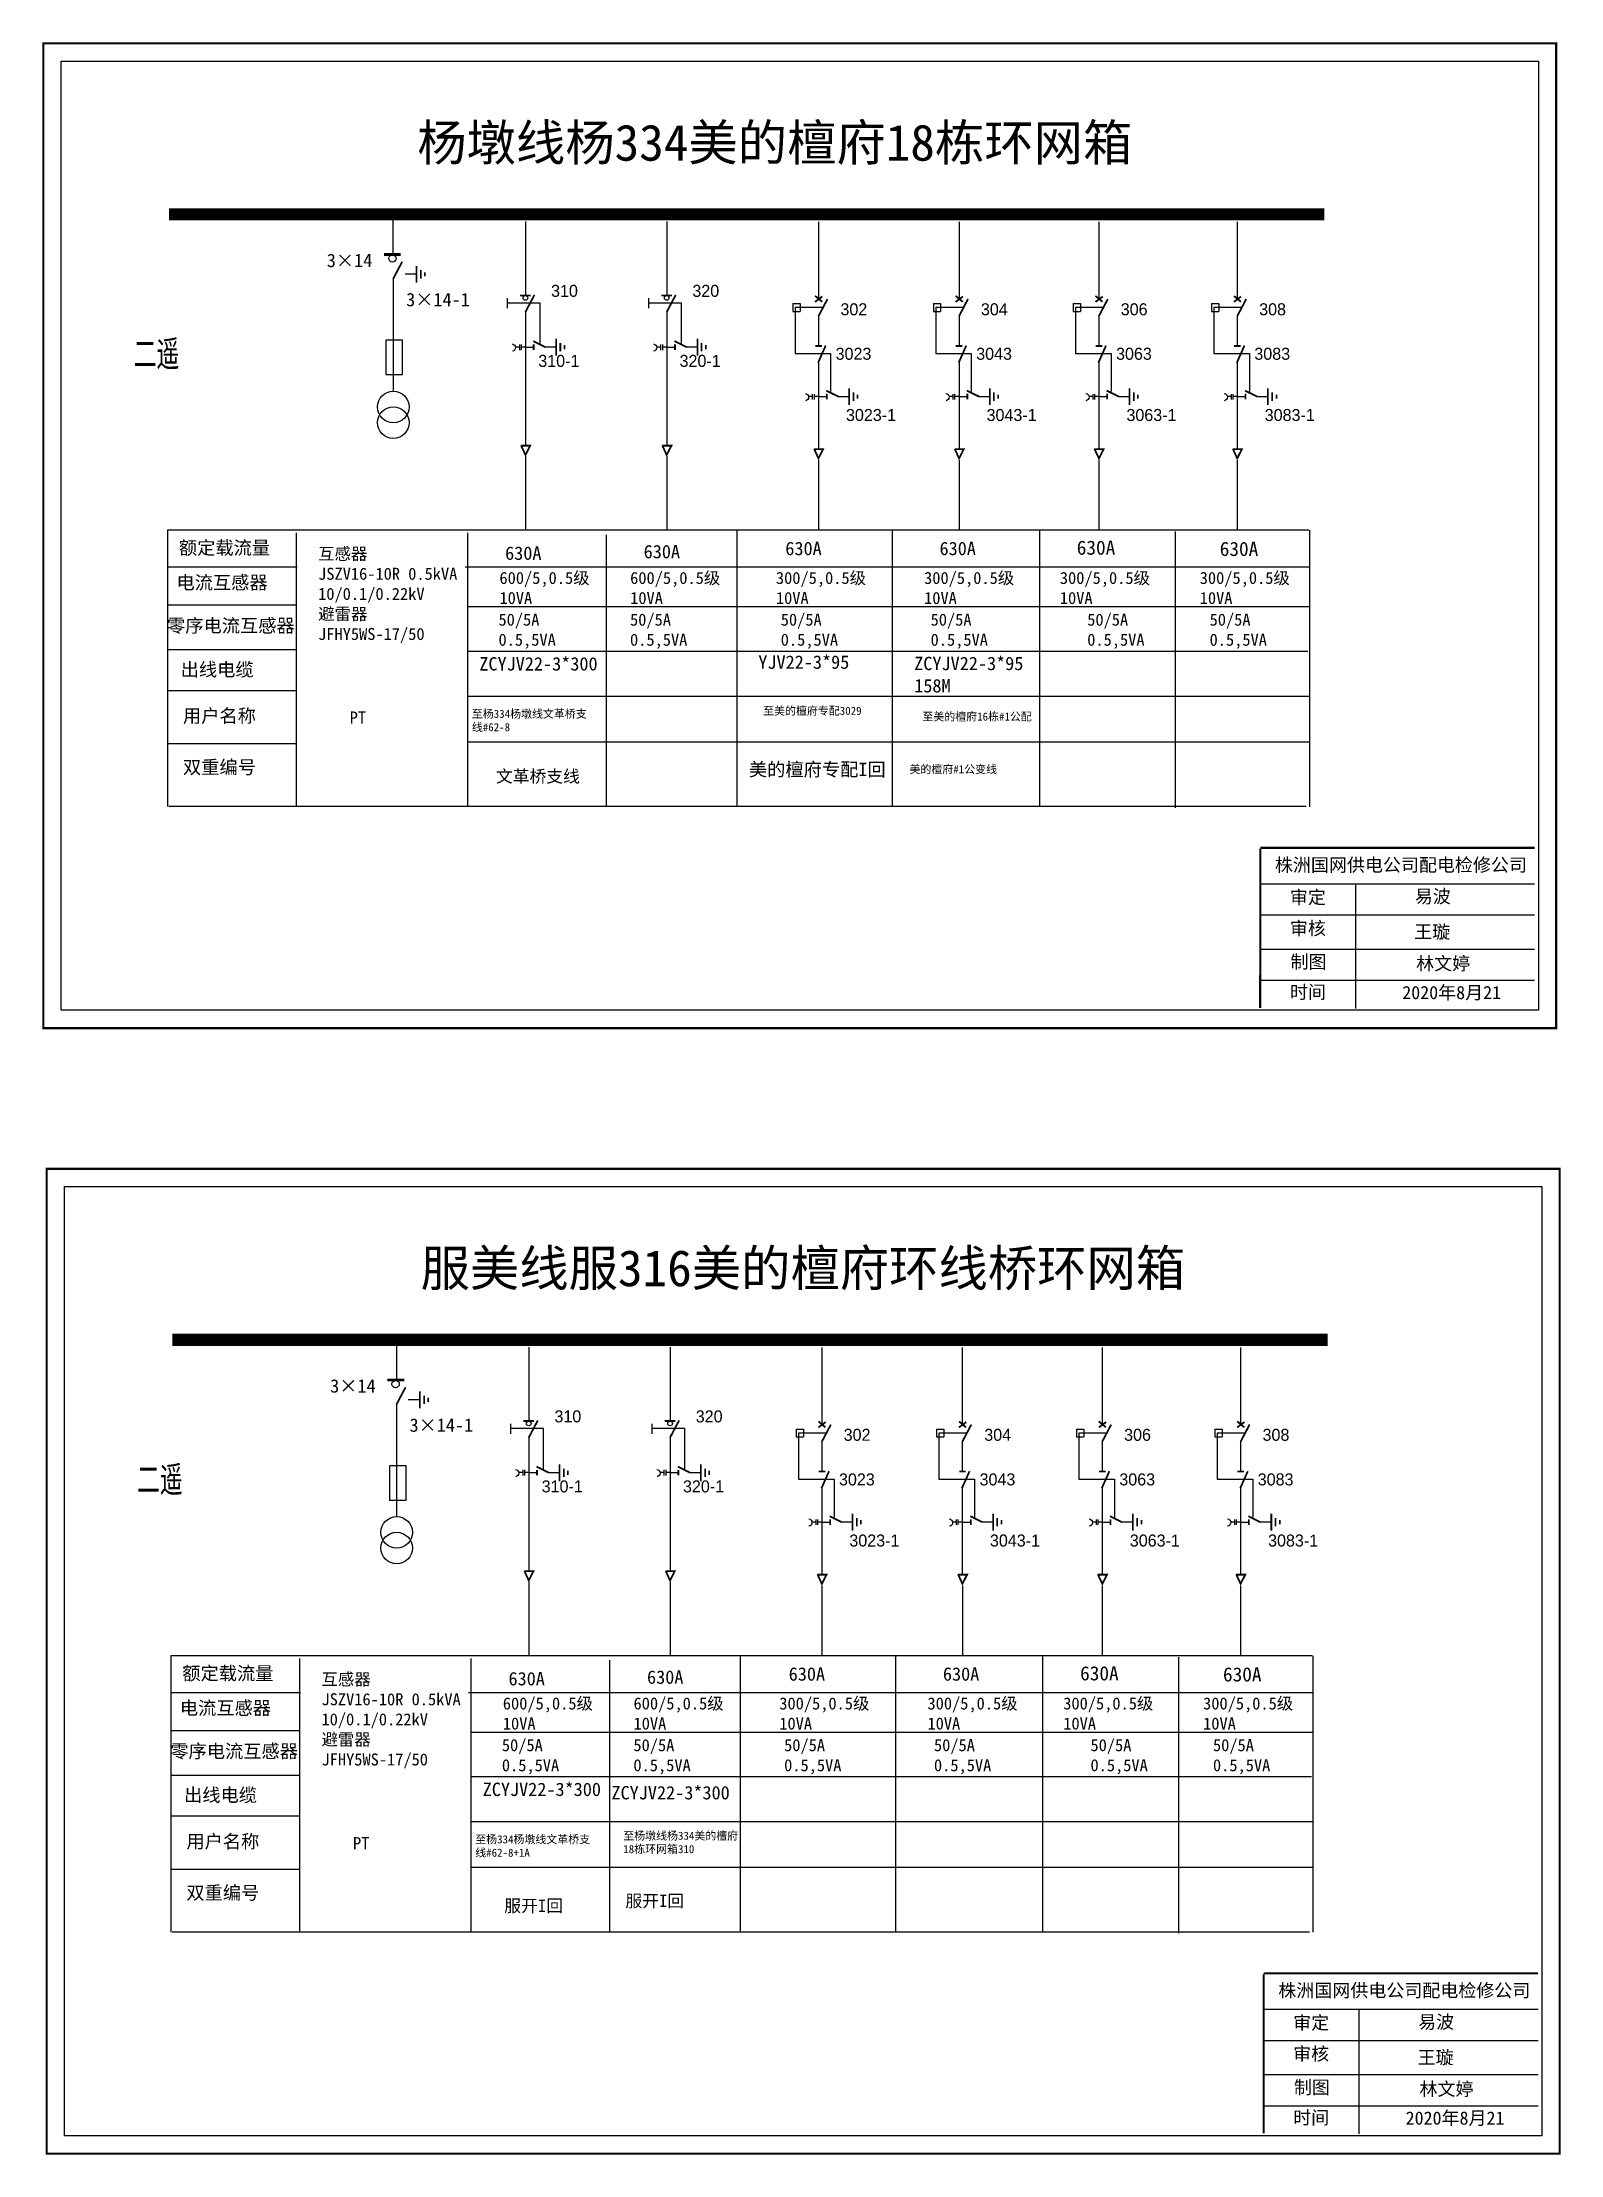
# Model space of a CAD drawing. Extents: x -45 to 361, y -442 to -263.
# Drawn here: x -44.9 to 81.1, y -441.8 to -266.6 of the extents above; entities that cross this region are included whole.
import ezdxf

# ---------------------------------------------------------------- set-up
doc = ezdxf.new("R2010")
doc.units = 0
doc.header["$LTSCALE"] = 0.774411
doc.linetypes.add('ACAD_ISO02W100', pattern=[15, 12, -3])
doc.linetypes.add('CENTER', pattern=[50.8, 31.75, -6.35, 6.35, -6.35])
doc.layers.get('0').update_dxf_attribs({"linetype": 'CONTINUOUS'})
doc.layers.add('2', color=7, linetype='CONTINUOUS')
doc.layers.add('3', color=7, linetype='CONTINUOUS')
doc.styles.add('hztxt_txtstyle_0.00_0_0', font='simkai.ttf')
doc.styles.add('hztxt_txtstyle_1.80_0_0', font='', dxfattribs={"height": 1.8, "bigfont": 'hztxt.shx'})
doc.styles.add('hztxt_txtstyle_2.70_0_0', font='simkai.ttf', dxfattribs={"height": 2.7})
doc.styles.add('字体', font='simkai_0.ttf', dxfattribs={"height": 2.5})
doc.styles.add('宋体', font='', dxfattribs={"width": 0.65})
doc.styles.get('hztxt_txtstyle_1.80_0_0').set_extended_font_data('hztxt')
doc.styles.get('宋体').set_extended_font_data('SimSun')

msp = doc.modelspace()

# ---------------------------------------------------------------- texts
at = {"color": 0, "linetype": 'Continuous', "style": 'hztxt_txtstyle_2.70_0_0'}
for s, p in [('3×14', (-21.27, -285.22, 0.01)), ('3×14-1', (-14.69, -288.47, 0.01)), ('3×14', (-20.99, -378.6, 0.01)), ('3×14-1', (-14.41, -381.85, 0.01))]:
    msp.add_text(s, height=1.109, dxfattribs=at).set_placement(p)
at = {"color": 0, "style": 'hztxt_txtstyle_1.80_0_0'}
for s, p in [('310', (-2.67, -287.69, 0.01)), ('320', (9.05, -287.69, 0.01)), ('302', (21.33, -289.22, 0.01)), ('304', (32.98, -289.22, 0.01)), ('306', (44.58, -289.22, 0.01)), ('308', (56.06, -289.22, 0.01)), ('310-1', (-3.73, -293.5, 0.01)), ('320-1', (7.99, -293.5, 0.01)), ('3023', (20.93, -292.91, 0.01)), ('3043', (32.59, -292.91, 0.01)), ('3063', (44.19, -292.91, 0.01)), ('3083', (55.66, -292.91, 0.01)), ('3023-1', (21.79, -297.99, 0.01)), ('3043-1', (33.45, -297.99, 0.01)), ('3063-1', (45.05, -297.99, 0.01)), ('3083-1', (56.52, -297.99, 0.01)), ('310', (-2.39, -381.07, 0.01)), ('320', (9.33, -381.07, 0.01)), ('302', (21.6, -382.6, 0.01)), ('304', (33.26, -382.6, 0.01)), ('306', (44.86, -382.6, 0.01)), ('308', (56.34, -382.6, 0.01)), ('3023', (21.21, -386.3, 0.01)), ('3043', (32.87, -386.3, 0.01)), ('3063', (44.46, -386.3, 0.01)), ('3083', (55.94, -386.3, 0.01)), ('310-1', (-3.45, -386.88, 0.01)), ('320-1', (8.27, -386.88, 0.01)), ('3023-1', (22.07, -391.37, 0.01)), ('3043-1', (33.73, -391.37, 0.01)), ('3063-1', (45.33, -391.37, 0.01)), ('3083-1', (56.8, -391.37, 0.01))]:
    msp.add_text(s, height=0.998, dxfattribs=at).set_placement(p)
at = {"color": 7, "linetype": 'Continuous', "true_color": 0xffffff, "attachment_point": 1}
for s, insert, char_height, width, style in [('杨墩线杨334美的檀府18栋环网箱', (-13.77, -273.39, 0.01), 3, 90.5642, '字体'), ('{\\fSimSun|b0|i0|c134|p2;ZCYJV22-3*300}', (-8.62, -317.58, 0.01), 1.1094, 17.8852, 'hztxt_txtstyle_2.70_0_0'), ('{\\fSimSun|b0|i0|c134|p2;YJV22-3*95}', (14.52, -317.44, 0.01), 1.1094, 17.8852, 'hztxt_txtstyle_2.70_0_0'), ('{\\fSimSun|b0|i0|c134|p2;ZCYJV22-3*95\\P158M}', (27.45, -317.55, 0.01), 1.1094, 17.8852, 'hztxt_txtstyle_2.70_0_0'), ('{\\fSimSun|b0|i0|c134|p2;至杨334杨墩线文革桥支线#62-8}', (-9.24, -321.95, 0.01), 0.6656, 10.0352, 'hztxt_txtstyle_2.70_0_0'), ('{\\fSimSun|b0|i0|c134|p2;至美的檀府专配3029}', (14.92, -321.7, 0.01), 0.6656, 10.0352, 'hztxt_txtstyle_2.70_0_0'), ('{\\fSimSun|b0|i0|c134|p2;至美的檀府16栋#1公配}', (28.13, -322.18, 0.01), 0.6656, 10.0352, 'hztxt_txtstyle_2.70_0_0'), ('{\\fSimSun|b0|i0|c134|p2;文革桥支线}', (-7.24, -326.96, -0.01), 1.02, 10.9899, 'hztxt_txtstyle_2.70_0_0'), ('{\\fSimSun|b0|i0|c134|p2;美的檀府专配I回}', (13.74, -326.34, 0.01), 1.1094, 11.6994, 'hztxt_txtstyle_2.70_0_0'), ('{\\fSimSun|b0|i0|c134|p2;美的檀府#1公变线}', (27.06, -326.55, 0.01), 0.6656, 10.0352, 'hztxt_txtstyle_2.70_0_0'), ('株洲国网供电公司配电检修公司', (57.37, -334.27), 1.0944, 29.9201, '字体'), ('易波', (68.97, -336.88, 0.01), 1.094, 8.5588, '字体'), ('王璇', (68.92, -339.82, 0.01), 1.094, 8.5588, '字体'), ('2020年8月21', (67.93, -344.86, 0.01), 1.094, 16.0081, '字体'), ('服美线服316美的檀府环线桥环网箱', (-13.49, -366.77, 0.01), 3, 90.5642, '字体'), ('{\\fSimSun|b0|i0|c134|p2;ZCYJV22-3*300}', (-8.34, -410.96, 0.01), 1.1094, 17.8852, 'hztxt_txtstyle_2.70_0_0'), ('{\\fSimSun|b0|i0|c134|p2;ZCYJV22-3*300}', (2.34, -411.24, 0.01), 1.1094, 17.8852, 'hztxt_txtstyle_2.70_0_0'), ('{\\fSimSun|b0|i0|c134|p2;至杨334杨墩线文革桥支线#62-8+1A}', (-8.96, -415.33, 0.01), 0.6656, 10.0352, 'hztxt_txtstyle_2.70_0_0'), ('{\\fSimSun|b0|i0|c134|p2;至\\fKaiTi_GB2312|b0|i0|c134|p49;杨墩线杨334美的檀府18栋环网箱310}', (3.32, -415.03, 0.01), 0.6656, 10.0352, 'hztxt_txtstyle_2.70_0_0'), ('{\\fSimSun|b0|i0|c134|p2;服开I回}', (-6.55, -420.66, -0.01), 1.02, 10.9899, 'hztxt_txtstyle_2.70_0_0'), ('{\\fSimSun|b0|i0|c134|p2;服开I回}', (3.5, -420.26, -0.01), 1.02, 10.9899, 'hztxt_txtstyle_2.70_0_0'), ('株洲国网供电公司配电检修公司', (57.65, -427.65), 1.0944, 29.9201, '字体'), ('易波', (69.25, -430.26, 0.01), 1.094, 8.5588, '字体'), ('王璇', (69.2, -433.2, 0.01), 1.094, 8.5588, '字体'), ('2020年8月21', (68.21, -438.24, 0.01), 1.094, 16.0081, '字体')]:
    msp.add_mtext(s, dxfattribs=dict(at, insert=insert, char_height=char_height, width=width, style=style))
at = {"color": 0, "linetype": 'Continuous', "attachment_point": 1}
for s, insert, char_height, width, style in [('{\\fSimSun|b0|i0|c134|p2;额定载流量}', (-33.54, -307.95, 0.01), 1.1094, 17.8852, 'hztxt_txtstyle_2.70_0_0'), ('\\A1;{\\fSimSun|b0|i0|c134|p2;互感器\\PJSZV16-10R 0.5kVA\\P10/0.1/0.22kV\\P避雷器\\PJFHY5WS-17/50}', (-21.99, -308.5, 0.01), 0.9985, 18.4113, 'hztxt_txtstyle_2.70_0_0'), ('{\\fSimSun|b0|i0|c134|p2;630A}', (-6.48, -308.4, 0.01), 1.1094, 17.8852, 'hztxt_txtstyle_2.70_0_0'), ('{\\fSimSun|b0|i0|c134|p2;630A}', (5.01, -308.27, 0.01), 1.1094, 17.8852, 'hztxt_txtstyle_2.70_0_0'), ('{\\fSimSun|b0|i0|c134|p2;630A}', (16.76, -308.01, 0.01), 1.1094, 17.8852, 'hztxt_txtstyle_2.70_0_0'), ('{\\fSimSun|b0|i0|c134|p2;630A}', (29.55, -308.01, 0.01), 1.1094, 17.8852, 'hztxt_txtstyle_2.70_0_0'), ('{\\fSimSun|b0|i0|c134|p2;630A}', (40.93, -307.91, 0.01), 1.1757, 9.454, 'hztxt_txtstyle_0.00_0_0'), ('{\\fSimSun|b0|i0|c134|p2;630A}', (52.79, -308.01, 0.01), 1.1757, 9.454, 'hztxt_txtstyle_0.00_0_0'), ('{\\fSimSun|b0|i0|c134|p2;电流互感器}', (-33.74, -310.83, 0.01), 1.1094, 17.8852, 'hztxt_txtstyle_2.70_0_0'), ('\\A1;{\\fSimSun|b0|i0|c134|p2;600/5,0.5级\\P10VA}', (-6.95, -310.51, 0.01), 0.9985, 18.4113, 'hztxt_txtstyle_2.70_0_0'), ('\\A1;{\\fSimSun|b0|i0|c134|p2;600/5,0.5级\\P10VA}', (3.89, -310.51, 0.01), 0.9985, 18.4113, 'hztxt_txtstyle_2.70_0_0'), ('\\A1;{\\fSimSun|b0|i0|c134|p2;300/5,0.5级\\P10VA}', (15.98, -310.51, 0.01), 0.9985, 18.4113, 'hztxt_txtstyle_2.70_0_0'), ('\\A1;{\\fSimSun|b0|i0|c134|p2;300/5,0.5级\\P10VA}', (28.27, -310.51, 0.01), 0.9985, 18.4113, 'hztxt_txtstyle_2.70_0_0'), ('\\A1;{\\fSimSun|b0|i0|c134|p2;300/5,0.5级\\P10VA}', (39.53, -310.51, 0.01), 0.9985, 18.4113, 'hztxt_txtstyle_2.70_0_0'), ('\\A1;{\\fSimSun|b0|i0|c134|p2;300/5,0.5级\\P10VA}', (51.13, -310.51, 0.01), 0.9985, 18.4113, 'hztxt_txtstyle_2.70_0_0'), ('{\\fSimSun|b0|i0|c134|p2;零序电流互感器}', (-34.52, -314.41, 0.01), 1.1094, 17.8852, 'hztxt_txtstyle_2.70_0_0'), ('{\\fSimSun|b0|i0|c134|p2;50/5A\\P0.5,5VA}', (-7.03, -313.97, 0.01), 0.9985, 17.8852, 'hztxt_txtstyle_2.70_0_0'), ('{\\fSimSun|b0|i0|c134|p2;50/5A\\P0.5,5VA}', (3.88, -313.97, 0.01), 0.9985, 17.8852, 'hztxt_txtstyle_2.70_0_0'), ('{\\fSimSun|b0|i0|c134|p2;50/5A\\P0.5,5VA}', (16.38, -313.97, 0.01), 0.9985, 17.8852, 'hztxt_txtstyle_2.70_0_0'), ('{\\fSimSun|b0|i0|c134|p2;50/5A\\P0.5,5VA}', (28.81, -313.97, 0.01), 0.9985, 17.8852, 'hztxt_txtstyle_2.70_0_0'), ('{\\fSimSun|b0|i0|c134|p2;50/5A\\P0.5,5VA}', (41.8, -313.97, 0.01), 0.9985, 17.8852, 'hztxt_txtstyle_2.70_0_0'), ('{\\fSimSun|b0|i0|c134|p2;50/5A\\P0.5,5VA}', (51.95, -313.97, 0.01), 0.9985, 17.8852, 'hztxt_txtstyle_2.70_0_0'), ('{\\fSimSun|b0|i0|c134|p2;出线电缆}', (-33.39, -318.05, 0.01), 1.1094, 17.8852, 'hztxt_txtstyle_2.70_0_0'), ('{\\fSimSun|b0|i0|c134|p2;用户名称}', (-33.2, -321.89, 0.01), 1.1094, 17.8852, 'hztxt_txtstyle_2.70_0_0'), ('{\\fSimSun|b0|i0|c134|p2;PT}', (-19.37, -322.09, 0.01), 1.0024, 7.7986, 'hztxt_txtstyle_0.00_0_0'), ('{\\fSimSun|b0|i0|c134|p2;双重编号}', (-33.2, -326.15, 0.01), 1.1094, 17.8852, 'hztxt_txtstyle_2.70_0_0'), ('\\f\uffbfﾬￌﾣﾤ_GB2312|b0|i0|c134|p49;审定', (58.61, -336.95, 0.01), 1.0944, 8.5588, '字体'), ('\\f\uffbfﾬￌﾣﾤ_GB2312|b0|i0|c134|p49;审核', (58.61, -339.53, 0.01), 1.0944, 8.5588, '字体'), ('\\f\uffbfﾬￌﾣﾤ_GB2312|b0|i0|c134|p49;制图', (58.66, -342.31, 0.01), 1.0944, 8.5588, '字体'), ('林文婷', (69.08, -342.45, 0.01), 1.094, 8.5588, '字体'), ('\\f\uffbfﾬￌﾣﾤ_GB2312|b0|i0|c134|p49;时间', (58.61, -344.82, 0.01), 1.0944, 8.5588, '字体'), ('{\\fSimSun|b0|i0|c134|p2;额定载流量}', (-33.26, -401.33, 0.01), 1.1094, 17.8852, 'hztxt_txtstyle_2.70_0_0'), ('{\\fSimSun|b0|i0|c134|p2;630A}', (41.21, -401.3, 0.01), 1.1757, 9.454, 'hztxt_txtstyle_0.00_0_0'), ('\\A1;{\\fSimSun|b0|i0|c134|p2;互感器\\PJSZV16-10R 0.5kVA\\P10/0.1/0.22kV\\P避雷器\\PJFHY5WS-17/50}', (-21.71, -401.88, 0.01), 0.9985, 18.4113, 'hztxt_txtstyle_2.70_0_0'), ('{\\fSimSun|b0|i0|c134|p2;630A}', (-6.2, -401.78, 0.01), 1.1094, 17.8852, 'hztxt_txtstyle_2.70_0_0'), ('{\\fSimSun|b0|i0|c134|p2;630A}', (5.29, -401.65, 0.01), 1.1094, 17.8852, 'hztxt_txtstyle_2.70_0_0'), ('{\\fSimSun|b0|i0|c134|p2;630A}', (17.04, -401.39, 0.01), 1.1094, 17.8852, 'hztxt_txtstyle_2.70_0_0'), ('{\\fSimSun|b0|i0|c134|p2;630A}', (29.83, -401.39, 0.01), 1.1094, 17.8852, 'hztxt_txtstyle_2.70_0_0'), ('{\\fSimSun|b0|i0|c134|p2;630A}', (53.06, -401.39, 0.01), 1.1757, 9.454, 'hztxt_txtstyle_0.00_0_0'), ('{\\fSimSun|b0|i0|c134|p2;电流互感器}', (-33.46, -404.21, 0.01), 1.1094, 17.8852, 'hztxt_txtstyle_2.70_0_0'), ('\\A1;{\\fSimSun|b0|i0|c134|p2;600/5,0.5级\\P10VA}', (-6.67, -403.89, 0.01), 0.9985, 18.4113, 'hztxt_txtstyle_2.70_0_0'), ('\\A1;{\\fSimSun|b0|i0|c134|p2;600/5,0.5级\\P10VA}', (4.17, -403.89, 0.01), 0.9985, 18.4113, 'hztxt_txtstyle_2.70_0_0'), ('\\A1;{\\fSimSun|b0|i0|c134|p2;300/5,0.5级\\P10VA}', (16.26, -403.89, 0.01), 0.9985, 18.4113, 'hztxt_txtstyle_2.70_0_0'), ('\\A1;{\\fSimSun|b0|i0|c134|p2;300/5,0.5级\\P10VA}', (28.55, -403.89, 0.01), 0.9985, 18.4113, 'hztxt_txtstyle_2.70_0_0'), ('\\A1;{\\fSimSun|b0|i0|c134|p2;300/5,0.5级\\P10VA}', (39.81, -403.89, 0.01), 0.9985, 18.4113, 'hztxt_txtstyle_2.70_0_0'), ('\\A1;{\\fSimSun|b0|i0|c134|p2;300/5,0.5级\\P10VA}', (51.41, -403.89, 0.01), 0.9985, 18.4113, 'hztxt_txtstyle_2.70_0_0'), ('{\\fSimSun|b0|i0|c134|p2;零序电流互感器}', (-34.25, -407.79, 0.01), 1.1094, 17.8852, 'hztxt_txtstyle_2.70_0_0'), ('{\\fSimSun|b0|i0|c134|p2;50/5A\\P0.5,5VA}', (-6.75, -407.35, 0.01), 0.9985, 17.8852, 'hztxt_txtstyle_2.70_0_0'), ('{\\fSimSun|b0|i0|c134|p2;50/5A\\P0.5,5VA}', (4.16, -407.35, 0.01), 0.9985, 17.8852, 'hztxt_txtstyle_2.70_0_0'), ('{\\fSimSun|b0|i0|c134|p2;50/5A\\P0.5,5VA}', (16.66, -407.35, 0.01), 0.9985, 17.8852, 'hztxt_txtstyle_2.70_0_0'), ('{\\fSimSun|b0|i0|c134|p2;50/5A\\P0.5,5VA}', (29.09, -407.35, 0.01), 0.9985, 17.8852, 'hztxt_txtstyle_2.70_0_0'), ('{\\fSimSun|b0|i0|c134|p2;50/5A\\P0.5,5VA}', (42.07, -407.35, 0.01), 0.9985, 17.8852, 'hztxt_txtstyle_2.70_0_0'), ('{\\fSimSun|b0|i0|c134|p2;50/5A\\P0.5,5VA}', (52.23, -407.35, 0.01), 0.9985, 17.8852, 'hztxt_txtstyle_2.70_0_0'), ('{\\fSimSun|b0|i0|c134|p2;出线电缆}', (-33.11, -411.43, 0.01), 1.1094, 17.8852, 'hztxt_txtstyle_2.70_0_0'), ('{\\fSimSun|b0|i0|c134|p2;用户名称}', (-32.92, -415.28, 0.01), 1.1094, 17.8852, 'hztxt_txtstyle_2.70_0_0'), ('{\\fSimSun|b0|i0|c134|p2;PT}', (-19.1, -415.48, 0.01), 1.0024, 7.7986, 'hztxt_txtstyle_0.00_0_0'), ('{\\fSimSun|b0|i0|c134|p2;双重编号}', (-32.92, -419.54, 0.01), 1.1094, 17.8852, 'hztxt_txtstyle_2.70_0_0'), ('\\f\uffbfﾬￌﾣﾤ_GB2312|b0|i0|c134|p49;审定', (58.88, -430.33, 0.01), 1.0944, 8.5588, '字体'), ('\\f\uffbfﾬￌﾣﾤ_GB2312|b0|i0|c134|p49;审核', (58.88, -432.91, 0.01), 1.0944, 8.5588, '字体'), ('\\f\uffbfﾬￌﾣﾤ_GB2312|b0|i0|c134|p49;制图', (58.94, -435.69, 0.01), 1.0944, 8.5588, '字体'), ('林文婷', (69.36, -435.83, 0.01), 1.094, 8.5588, '字体'), ('\\f\uffbfﾬￌﾣﾤ_GB2312|b0|i0|c134|p49;时间', (58.88, -438.2, 0.01), 1.0944, 8.5588, '字体')]:
    msp.add_mtext(s, dxfattribs=dict(at, insert=insert, char_height=char_height, width=width, style=style))
at = {"layer": '3', "color": 0, "style": '宋体', "width": 0.65}
for p in [(-37.3, -293.48, -0.01), (-37.02, -386.87, -0.01)]:
    msp.add_text('二遥', height=2.143, dxfattribs=at).set_placement(p)

# ---------------------------------------------------------------- blocks, each defined once
blk = doc.blocks.new('JD')
for points in [[(-2, 0.2), (-2, -0.2), (2, 0.2), (2, -0.2)], [(1, -1.2), (1, -0.8), (-1, -1.2), (-1, -0.8)], [(-0.5, -1.8), (-0.5, -2.2), (0.5, -1.8), (0.5, -2.2)]]:
    blk.add_trace(points)

# ---------------------------------------------------------------- linework, layer by layer
at = {"color": 0}
for p, q in [((-15.78, -280.84, 0.01), (-15.78, -284.13, 0.01)), ((-4.8, -281.44, 0.01), (-4.8, -287.55, 0.01)), ((6.92, -281.44, 0.01), (6.92, -287.55, 0.01)), ((19.51, -281.47, 0.01), (19.51, -287.89, 0.01)), ((31.17, -281.47, 0.01), (31.17, -287.89, 0.01)), ((42.76, -281.47, 0.01), (42.76, -287.89, 0.01)), ((54.24, -281.47, 0.01), (54.24, -287.89, 0.01)), ((-15.77, -286.16, 0.01), (-15.77, -295.49, 0.01)), ((-14.78, -285.79, 0.01), (-13.84, -285.79, 0.01)), ((-4.8, -288.91, 0.01), (-4.8, -300.01, 0.01)), ((6.92, -288.91, 0.01), (6.92, -300.01, 0.01)), ((17.38, -288.24, 0.01), (17.98, -288.24, 0.01)), ((17.38, -288.24, 0.01), (17.38, -288.9, 0.01)), ((17.38, -288.9, 0.01), (17.98, -288.9, 0.01)), ((17.98, -288.24, 0.01), (17.98, -288.9, 0.01)), ((29.04, -288.24, 0.01), (29.63, -288.24, 0.01)), ((29.04, -288.24, 0.01), (29.04, -288.9, 0.01)), ((29.04, -288.9, 0.01), (29.63, -288.9, 0.01)), ((29.63, -288.24, 0.01), (29.63, -288.9, 0.01)), ((40.63, -288.24, 0.01), (41.23, -288.24, 0.01)), ((40.63, -288.24, 0.01), (40.63, -288.9, 0.01)), ((40.63, -288.9, 0.01), (41.23, -288.9, 0.01)), ((41.23, -288.24, 0.01), (41.23, -288.9, 0.01)), ((52.11, -288.24, 0.01), (52.71, -288.24, 0.01)), ((52.11, -288.24, 0.01), (52.11, -288.9, 0.01)), ((52.11, -288.9, 0.01), (52.71, -288.9, 0.01)), ((52.71, -288.24, 0.01), (52.71, -288.9, 0.01)), ((19.51, -289.25, 0.01), (19.51, -291.73, 0.01)), ((31.17, -289.25, 0.01), (31.17, -291.73, 0.01)), ((42.76, -289.25, 0.01), (42.76, -291.73, 0.01)), ((54.24, -289.25, 0.01), (54.24, -291.73, 0.01)), ((-4.8, -291.86, 0.01), (-4.11, -291.86, 0.01)), ((-3.2, -291.84, 0.01), (-2.26, -291.84, 0.01)), ((6.92, -291.86, 0.01), (7.61, -291.86, 0.01)), ((8.51, -291.84, 0.01), (9.45, -291.84, 0.01)), ((19.51, -292.96, 0.01), (19.51, -300.27, 0.01)), ((31.17, -292.96, 0.01), (31.17, -300.27, 0.01)), ((42.76, -292.96, 0.01), (42.76, -300.27, 0.01)), ((54.24, -292.96, 0.01), (54.24, -300.27, 0.01)), ((19.51, -295.96, 0.01), (20.2, -295.96, 0.01)), ((21.1, -295.95, 0.01), (22.04, -295.95, 0.01)), ((31.17, -295.96, 0.01), (31.86, -295.96, 0.01)), ((32.76, -295.95, 0.01), (33.7, -295.95, 0.01)), ((42.76, -295.96, 0.01), (43.45, -295.96, 0.01)), ((44.36, -295.95, 0.01), (45.3, -295.95, 0.01)), ((54.24, -295.96, 0.01), (54.93, -295.96, 0.01)), ((55.83, -295.95, 0.01), (56.78, -295.95, 0.01)), ((-23.72, -310.12, 0.01), (-34.43, -310.12, 0.01)), ((-23.76, -313.26, 0.01), (-34.47, -313.26, 0.01)), ((-23.76, -316.98, 0.01), (-34.47, -316.98, 0.01)), ((-23.8, -320.37, 0.01), (-34.51, -320.37, 0.01)), ((-23.77, -324.78, 0.01), (-34.47, -324.78, 0.01)), ((-15.5, -374.22, 0.01), (-15.5, -377.51, 0.01)), ((-4.52, -374.82, 0.01), (-4.52, -380.93, 0.01)), ((7.2, -374.82, 0.01), (7.2, -380.93, 0.01)), ((19.79, -374.85, 0.01), (19.79, -381.27, 0.01)), ((31.44, -374.85, 0.01), (31.44, -381.27, 0.01)), ((43.04, -374.85, 0.01), (43.04, -381.27, 0.01)), ((54.52, -374.85, 0.01), (54.52, -381.27, 0.01)), ((-15.49, -379.54, 0.01), (-15.49, -388.87, 0.01)), ((-14.51, -379.17, 0.01), (-13.56, -379.17, 0.01)), ((17.66, -381.62, 0.01), (18.26, -381.62, 0.01)), ((17.66, -381.62, 0.01), (17.66, -382.28, 0.01)), ((18.26, -381.62, 0.01), (18.26, -382.28, 0.01)), ((29.31, -381.62, 0.01), (29.91, -381.62, 0.01)), ((29.31, -381.62, 0.01), (29.31, -382.28, 0.01)), ((29.91, -381.62, 0.01), (29.91, -382.28, 0.01)), ((40.91, -381.62, 0.01), (41.51, -381.62, 0.01)), ((40.91, -381.62, 0.01), (40.91, -382.28, 0.01)), ((41.51, -381.62, 0.01), (41.51, -382.28, 0.01)), ((52.39, -381.62, 0.01), (52.99, -381.62, 0.01)), ((52.39, -381.62, 0.01), (52.39, -382.28, 0.01)), ((52.99, -381.62, 0.01), (52.99, -382.28, 0.01)), ((-4.52, -382.29, 0.01), (-4.52, -393.4, 0.01)), ((7.2, -382.29, 0.01), (7.2, -393.4, 0.01)), ((17.66, -382.28, 0.01), (18.26, -382.28, 0.01)), ((19.79, -382.63, 0.01), (19.79, -385.11, 0.01)), ((29.31, -382.28, 0.01), (29.91, -382.28, 0.01)), ((31.44, -382.63, 0.01), (31.44, -385.11, 0.01)), ((40.91, -382.28, 0.01), (41.51, -382.28, 0.01)), ((43.04, -382.63, 0.01), (43.04, -385.11, 0.01)), ((52.39, -382.28, 0.01), (52.99, -382.28, 0.01)), ((54.52, -382.63, 0.01), (54.52, -385.11, 0.01)), ((-4.52, -385.24, 0.01), (-3.83, -385.24, 0.01)), ((-2.93, -385.22, 0.01), (-1.99, -385.22, 0.01)), ((7.2, -385.24, 0.01), (7.89, -385.24, 0.01)), ((8.79, -385.22, 0.01), (9.73, -385.22, 0.01)), ((19.79, -386.35, 0.01), (19.79, -393.65, 0.01)), ((31.44, -386.35, 0.01), (31.44, -393.65, 0.01)), ((43.04, -386.35, 0.01), (43.04, -393.65, 0.01)), ((54.52, -386.35, 0.01), (54.52, -393.65, 0.01)), ((19.79, -389.35, 0.01), (20.48, -389.35, 0.01)), ((21.38, -389.33, 0.01), (22.32, -389.33, 0.01)), ((31.44, -389.35, 0.01), (32.14, -389.35, 0.01)), ((33.04, -389.33, 0.01), (33.98, -389.33, 0.01)), ((43.04, -389.35, 0.01), (43.73, -389.35, 0.01)), ((44.64, -389.33, 0.01), (45.58, -389.33, 0.01)), ((54.52, -389.35, 0.01), (55.21, -389.35, 0.01)), ((56.11, -389.33, 0.01), (57.05, -389.33, 0.01)), ((-23.44, -403.5, 0.01), (-34.15, -403.5, 0.01)), ((-23.49, -406.65, 0.01), (-34.19, -406.65, 0.01)), ((-23.49, -410.36, 0.01), (-34.19, -410.36, 0.01)), ((-23.53, -413.75, 0.01), (-34.23, -413.75, 0.01)), ((-23.49, -418.16, 0.01), (-34.19, -418.16, 0.01))]:
    msp.add_line(p, q, dxfattribs=at)
at = {"color": 0, "linetype": 'ACAD_ISO02W100'}
for p, q in [((17.57, -288.58, 0.01), (17.57, -292.39, 0.01)), ((19.81, -288.58, 0.01), (17.57, -288.58, 0.01)), ((29.23, -288.58, 0.01), (29.23, -292.39, 0.01)), ((31.47, -288.58, 0.01), (29.23, -288.58, 0.01)), ((40.82, -288.58, 0.01), (40.82, -292.39, 0.01)), ((43.06, -288.58, 0.01), (40.82, -288.58, 0.01)), ((52.3, -288.58, 0.01), (52.3, -292.39, 0.01)), ((54.54, -288.58, 0.01), (52.3, -288.58, 0.01)), ((17.57, -292.39, 0.01), (20.52, -292.39, 0.01)), ((20.52, -292.39, 0.01), (20.52, -295.54, 0.01)), ((29.23, -292.39, 0.01), (32.18, -292.39, 0.01)), ((32.18, -292.39, 0.01), (32.18, -295.54, 0.01)), ((40.82, -292.39, 0.01), (43.78, -292.39, 0.01)), ((43.78, -292.39, 0.01), (43.78, -295.54, 0.01)), ((52.3, -292.39, 0.01), (55.26, -292.39, 0.01)), ((55.26, -292.39, 0.01), (55.26, -295.54, 0.01)), ((17.85, -381.96, 0.01), (17.85, -385.77, 0.01)), ((20.09, -381.96, 0.01), (17.85, -381.96, 0.01)), ((29.5, -381.96, 0.01), (29.5, -385.77, 0.01)), ((31.74, -381.96, 0.01), (29.5, -381.96, 0.01)), ((41.1, -381.96, 0.01), (41.1, -385.77, 0.01)), ((43.34, -381.96, 0.01), (41.1, -381.96, 0.01)), ((52.58, -381.96, 0.01), (52.58, -385.77, 0.01)), ((54.82, -381.96, 0.01), (52.58, -381.96, 0.01)), ((17.85, -385.77, 0.01), (20.8, -385.77, 0.01)), ((20.8, -385.77, 0.01), (20.8, -388.92, 0.01)), ((29.5, -385.77, 0.01), (32.46, -385.77, 0.01)), ((32.46, -385.77, 0.01), (32.46, -388.92, 0.01)), ((41.1, -385.77, 0.01), (44.06, -385.77, 0.01)), ((44.06, -385.77, 0.01), (44.06, -388.92, 0.01)), ((52.58, -385.77, 0.01), (55.53, -385.77, 0.01)), ((55.53, -385.77, 0.01), (55.53, -388.92, 0.01))]:
    msp.add_line(p, q, dxfattribs=at)
at = {"color": 0, "linetype": 'CENTER'}
for p, q in [((-4.79, -300.91, 0.01), (-4.79, -307.05, 0.01)), ((6.92, -300.91, 0.01), (6.92, -307.05, 0.01)), ((19.51, -301.25, 0.01), (19.51, -307.02, 0.01)), ((31.17, -301.25, 0.01), (31.17, -307.02, 0.01)), ((42.77, -301.25, 0.01), (42.77, -307.02, 0.01)), ((54.24, -301.25, 0.01), (54.24, -307.02, 0.01)), ((-4.52, -394.29, 0.01), (-4.52, -400.43, 0.01)), ((7.2, -394.29, 0.01), (7.2, -400.43, 0.01)), ((19.79, -394.63, 0.01), (19.79, -400.4, 0.01)), ((31.45, -394.63, 0.01), (31.45, -400.4, 0.01)), ((43.05, -394.63, 0.01), (43.05, -400.4, 0.01)), ((54.52, -394.63, 0.01), (54.52, -400.4, 0.01))]:
    msp.add_line(p, q, dxfattribs=at)
at = {"color": 0, "linetype": 'Continuous'}
for p, q in [((-34.49, -307.03, 0.01), (60.17, -307.03, 0.01)), ((-34.45, -329.98, 0.01), (-34.45, -307.03, 0.01)), ((-23.82, -307.28, 0.01), (-23.82, -329.97, 0.01)), ((-9.61, -307.28, 0.01), (-9.61, -329.97, 0.01)), ((1.91, -307.43, 0.01), (1.91, -329.96, 0.01)), ((12.73, -307.08, 0.01), (12.73, -329.97, 0.01)), ((25.63, -307.08, 0.01), (25.63, -329.97, 0.01)), ((37.83, -307.09, 0.01), (37.83, -329.99, 0.01)), ((49.09, -307.17, 0.01), (49.09, -330.07, 0.01)), ((60.23, -307.05, 0.01), (60.23, -329.99, 0.01)), ((-9.79, -310.1, 0.01), (60.2, -310.1, 0.01)), ((-9.61, -313.39, 0.01), (60.23, -313.39, 0.01)), ((-9.61, -317.08, 0.01), (60.11, -317.08, 0.01)), ((-9.61, -320.81, 0.01), (60.3, -320.81, 0.01)), ((-9.61, -324.6, 0.01), (60.2, -324.6, 0.01)), ((59.96, -329.98, 0.01), (-34.37, -329.98, 0.01)), ((56.16, -336.38, 0.01), (78.91, -336.38, 0.01)), ((64.06, -336.38, 0.01), (64.06, -346.72, 0.01)), ((56.16, -338.97, 0.01), (78.91, -338.97, 0.01)), ((56.16, -341.8, 0.01), (78.91, -341.8, 0.01)), ((56.16, -344.39, 0.01), (78.91, -344.39, 0.01)), ((-34.21, -400.42, 0.01), (60.45, -400.42, 0.01)), ((-34.17, -423.36, 0.01), (-34.17, -400.42, 0.01)), ((-23.54, -400.66, 0.01), (-23.54, -423.35, 0.01)), ((-9.33, -400.66, 0.01), (-9.33, -423.35, 0.01)), ((2.18, -400.81, 0.01), (2.18, -423.34, 0.01)), ((13.01, -400.46, 0.01), (13.01, -423.35, 0.01)), ((25.9, -400.46, 0.01), (25.9, -423.35, 0.01)), ((38.1, -400.47, 0.01), (38.1, -423.37, 0.01)), ((49.37, -400.55, 0.01), (49.37, -423.45, 0.01)), ((60.51, -400.43, 0.01), (60.51, -423.37, 0.01)), ((-9.51, -403.48, 0.01), (60.48, -403.48, 0.01)), ((-9.33, -406.78, 0.01), (60.51, -406.78, 0.01)), ((-9.33, -410.46, 0.01), (60.39, -410.46, 0.01)), ((-9.33, -414.19, 0.01), (60.58, -414.19, 0.01)), ((-9.33, -417.98, 0.01), (60.48, -417.98, 0.01)), ((60.24, -423.36, 0.01), (-34.1, -423.36, 0.01)), ((56.44, -429.76, 0.01), (79.19, -429.76, 0.01)), ((64.34, -429.76, 0.01), (64.34, -440.1, 0.01)), ((56.44, -432.35, 0.01), (79.19, -432.35, 0.01)), ((56.44, -435.18, 0.01), (79.19, -435.18, 0.01)), ((56.44, -437.77, 0.01), (79.19, -437.77, 0.01))]:
    msp.add_line(p, q, dxfattribs=at)
at = {"color": 0, "linetype": 'Continuous', "const_width": 0.182, "elevation": 0.01}
for points in [[(-44.78, -266.66), (80.7, -266.66), (80.7, -348.36), (-44.78, -348.36)], [(-44.5, -360.04), (80.98, -360.04), (80.98, -441.74), (-44.5, -441.74)]]:
    msp.add_lwpolyline(points, close=True, dxfattribs=at)
at = {"color": 0, "linetype": 'Continuous', "elevation": 0.01}
for points in [[(-43.3, -268.13), (79.23, -268.13), (79.23, -346.88), (-43.3, -346.88)], [(-43.02, -361.51), (79.51, -361.51), (79.51, -440.26), (-43.02, -440.26)]]:
    msp.add_lwpolyline(points, close=True, dxfattribs=at)
at = {"color": 0, "elevation": 0.01}
for points, const_width in [([(-34.37, -280.84), (61.47, -280.84)], 0.998), ([(-16.53, -284.17), (-15.13, -284.17)], 0.238), ([(-15.77, -286.2), (-15.02, -284.78)], 0.15), ([(-5.24, -287.57), (-4.36, -287.57)], 0.15), ([(-4.8, -288.95), (-4.05, -287.53)], 0.15), ([(6.48, -287.57), (7.36, -287.57)], 0.15), ([(6.92, -288.95), (7.67, -287.53)], 0.15), ([(19.23, -287.61), (19.82, -288.1)], 0.15), ([(19.22, -288.11), (19.83, -287.66)], 0.15), ([(19.51, -289.29), (20.26, -287.87)], 0.15), ([(30.89, -287.61), (31.47, -288.1)], 0.15), ([(30.88, -288.11), (31.49, -287.66)], 0.15), ([(31.17, -289.29), (31.91, -287.87)], 0.15), ([(42.48, -288.11), (43.09, -287.66)], 0.15), ([(42.48, -287.61), (43.07, -288.1)], 0.15), ([(42.76, -289.29), (43.51, -287.87)], 0.15), ([(53.96, -288.11), (54.56, -287.66)], 0.15), ([(53.96, -287.61), (54.55, -288.1)], 0.15), ([(54.24, -289.29), (54.99, -287.87)], 0.15), ([(-4.15, -291.36), (-3.15, -291.86)], 0.15), ([(-4.11, -291.63), (-4.11, -292.09)], 0.15), ([(7.57, -291.36), (8.57, -291.86)], 0.15), ([(7.61, -291.63), (7.61, -292.09)], 0.15), ([(19.24, -291.77), (19.79, -291.77)], 0.15), ([(19.48, -293.15), (20.11, -291.73)], 0.15), ([(30.9, -291.77), (31.45, -291.77)], 0.15), ([(31.14, -293.15), (31.77, -291.73)], 0.15), ([(42.5, -291.77), (43.05, -291.77)], 0.15), ([(42.73, -293.15), (43.36, -291.73)], 0.15), ([(53.97, -291.77), (54.53, -291.77)], 0.15), ([(54.21, -293.15), (54.84, -291.73)], 0.15), ([(20.16, -295.47), (21.16, -295.96)], 0.15), ([(20.2, -295.73), (20.2, -296.19)], 0.15), ([(31.82, -295.47), (32.82, -295.96)], 0.15), ([(31.86, -295.73), (31.86, -296.19)], 0.15), ([(43.42, -295.47), (44.41, -295.96)], 0.15), ([(43.45, -295.73), (43.45, -296.19)], 0.15), ([(54.89, -295.47), (55.89, -295.96)], 0.15), ([(54.93, -295.73), (54.93, -296.19)], 0.15), ([(-5.17, -300.04), (-4.4, -300.04), (-4.79, -300.81), (-5.16, -300.02)], 0.15), ([(6.55, -300.04), (7.31, -300.04), (6.92, -300.81), (6.56, -300.02)], 0.15), ([(19.14, -300.32), (19.9, -300.32), (19.51, -301.09), (19.15, -300.3)], 0.15), ([(30.8, -300.32), (31.56, -300.32), (31.17, -301.09), (30.81, -300.3)], 0.15), ([(42.4, -300.32), (43.16, -300.32), (42.77, -301.09), (42.4, -300.3)], 0.15), ([(53.87, -300.32), (54.63, -300.32), (54.24, -301.09), (53.88, -300.3)], 0.15), ([(-34.09, -374.22), (61.75, -374.22)], 0.998), ([(-16.26, -377.55), (-14.85, -377.55)], 0.238), ([(-15.49, -379.58), (-14.74, -378.16)], 0.15), ([(-4.96, -380.95), (-4.08, -380.95)], 0.15), ([(-4.52, -382.33), (-3.77, -380.91)], 0.15), ([(6.76, -380.95), (7.64, -380.95)], 0.15), ([(7.2, -382.33), (7.95, -380.91)], 0.15), ([(19.51, -380.99), (20.09, -381.48)], 0.15), ([(19.5, -381.49), (20.11, -381.04)], 0.15), ([(19.79, -382.67), (20.54, -381.25)], 0.15), ([(31.16, -381.49), (31.77, -381.04)], 0.15), ([(31.17, -380.99), (31.75, -381.48)], 0.15), ([(31.44, -382.67), (32.19, -381.25)], 0.15), ([(42.76, -381.49), (43.37, -381.04)], 0.15), ([(42.76, -380.99), (43.35, -381.48)], 0.15), ([(43.04, -382.67), (43.79, -381.25)], 0.15), ([(54.24, -380.99), (54.83, -381.48)], 0.15), ([(54.23, -381.49), (54.84, -381.04)], 0.15), ([(54.52, -382.67), (55.27, -381.25)], 0.15), ([(-3.87, -384.74), (-2.87, -385.24)], 0.15), ([(-3.83, -385.01), (-3.83, -385.47)], 0.15), ([(7.85, -384.74), (8.85, -385.24)], 0.15), ([(7.89, -385.01), (7.89, -385.47)], 0.15), ([(19.52, -385.15), (20.07, -385.15)], 0.15), ([(19.76, -386.53), (20.39, -385.12)], 0.15), ([(31.18, -385.15), (31.73, -385.15)], 0.15), ([(31.41, -386.53), (32.04, -385.12)], 0.15), ([(42.77, -385.15), (43.33, -385.15)], 0.15), ([(43.01, -386.53), (43.64, -385.12)], 0.15), ([(54.25, -385.15), (54.81, -385.15)], 0.15), ([(54.49, -386.53), (55.12, -385.12)], 0.15), ([(20.44, -388.85), (21.44, -389.35)], 0.15), ([(20.48, -389.12), (20.48, -389.58)], 0.15), ([(32.1, -388.85), (33.1, -389.35)], 0.15), ([(32.14, -389.12), (32.14, -389.58)], 0.15), ([(43.7, -388.85), (44.69, -389.35)], 0.15), ([(43.73, -389.12), (43.73, -389.58)], 0.15), ([(55.17, -388.85), (56.17, -389.35)], 0.15), ([(55.21, -389.12), (55.21, -389.58)], 0.15), ([(-4.89, -393.42), (-4.13, -393.42), (-4.52, -394.19), (-4.88, -393.4)], 0.15), ([(6.83, -393.42), (7.59, -393.42), (7.2, -394.19), (6.84, -393.4)], 0.15), ([(19.42, -393.7), (20.18, -393.7), (19.79, -394.47), (19.43, -393.68)], 0.15), ([(31.08, -393.7), (31.84, -393.7), (31.45, -394.47), (31.09, -393.68)], 0.15), ([(42.67, -393.7), (43.44, -393.7), (43.05, -394.47), (42.68, -393.68)], 0.15), ([(54.15, -393.7), (54.91, -393.7), (54.52, -394.47), (54.16, -393.68)], 0.15)]:
    msp.add_lwpolyline(points, dxfattribs=dict(at, const_width=const_width))
for points in [[(-6.31, -287.8), (-6.31, -288.63)], [(5.41, -287.8), (5.41, -288.63)], [(-16.36, -291.32), (-16.36, -294.12), (-14.98, -294.12), (-14.98, -291.29), (-16.36, -291.29)], [(-5.3, -291.85), (-5.62, -291.85)], [(-5.3, -291.64), (-5.3, -292.1)], [(-5.16, -291.64), (-5.16, -292.1)], [(-4.8, -291.85), (-5.16, -291.85)], [(6.42, -291.85), (6.1, -291.85)], [(6.42, -291.64), (6.42, -292.1)], [(6.56, -291.64), (6.56, -292.1)], [(6.92, -291.85), (6.56, -291.85)], [(19, -295.96), (18.69, -295.96)], [(19, -295.75), (19, -296.2)], [(19.14, -295.75), (19.14, -296.2)], [(19.51, -295.96), (19.14, -295.96)], [(30.66, -295.96), (30.35, -295.96)], [(30.66, -295.75), (30.66, -296.2)], [(30.8, -295.75), (30.8, -296.2)], [(31.16, -295.96), (30.8, -295.96)], [(42.26, -295.96), (41.94, -295.96)], [(42.26, -295.75), (42.26, -296.2)], [(42.4, -295.75), (42.4, -296.2)], [(42.76, -295.96), (42.4, -295.96)], [(53.74, -295.96), (53.42, -295.96)], [(53.74, -295.75), (53.74, -296.2)], [(53.88, -295.75), (53.88, -296.2)], [(54.24, -295.96), (53.88, -295.96)], [(-6.03, -381.18), (-6.03, -382.01)], [(5.69, -381.18), (5.69, -382.01)], [(-16.08, -384.71), (-16.08, -387.51), (-14.7, -387.51), (-14.7, -384.67), (-16.08, -384.67)], [(-5.02, -385.23), (-5.34, -385.23)], [(-5.02, -385.02), (-5.02, -385.48)], [(-4.88, -385.02), (-4.88, -385.48)], [(-4.52, -385.23), (-4.88, -385.23)], [(6.69, -385.23), (6.38, -385.23)], [(6.69, -385.02), (6.69, -385.48)], [(6.84, -385.02), (6.84, -385.48)], [(7.2, -385.23), (6.84, -385.23)], [(19.28, -389.34), (18.97, -389.34)], [(19.28, -389.13), (19.28, -389.58)], [(19.42, -389.13), (19.42, -389.58)], [(19.79, -389.34), (19.42, -389.34)], [(30.94, -389.34), (30.63, -389.34)], [(30.94, -389.13), (30.94, -389.58)], [(31.08, -389.13), (31.08, -389.58)], [(31.44, -389.34), (31.08, -389.34)], [(42.54, -389.34), (42.22, -389.34)], [(42.54, -389.13), (42.54, -389.58)], [(42.68, -389.13), (42.68, -389.58)], [(43.04, -389.34), (42.68, -389.34)], [(54.02, -389.34), (53.7, -389.34)], [(54.02, -389.13), (54.02, -389.58)], [(54.16, -389.13), (54.16, -389.58)], [(54.52, -389.34), (54.16, -389.34)]]:
    msp.add_lwpolyline(points, dxfattribs=at)
at = {"color": 0, "linetype": 'ACAD_ISO02W100', "elevation": 0.01}
for points in [[(-3.57, -291.63), (-3.57, -288.21), (-6.31, -288.21)], [(8.15, -291.63), (8.15, -288.21), (5.41, -288.21)], [(-3.29, -385.01), (-3.29, -381.59), (-6.03, -381.59)], [(8.43, -385.01), (8.43, -381.59), (5.69, -381.59)]]:
    msp.add_lwpolyline(points, dxfattribs=at)
at = {"color": 0, "elevation": 0.01}
for points in [[(-5.89, -291.6, -0.877934), (-5.87, -292.2)], [(5.83, -291.6, -0.877934), (5.84, -292.2)], [(18.42, -295.7, -0.877934), (18.43, -296.31)], [(30.08, -295.7, -0.877934), (30.09, -296.31)], [(41.68, -295.7, -0.877934), (41.69, -296.31)], [(53.15, -295.7, -0.877934), (53.16, -296.31)], [(-5.61, -384.98, -0.877934), (-5.6, -385.58)], [(6.11, -384.98, -0.877934), (6.12, -385.58)], [(18.7, -389.08, -0.877934), (18.71, -389.69)], [(30.36, -389.08, -0.877934), (30.37, -389.69)], [(41.95, -389.08, -0.877934), (41.97, -389.69)], [(53.43, -389.08, -0.877934), (53.44, -389.69)]]:
    msp.add_lwpolyline(points, format="xyb", dxfattribs=at)
at = {"color": 0, "linetype": 'Continuous', "const_width": 0.182, "elevation": 0.01}
for points in [[(56.16, -333.48), (56.15, -346.68)], [(56.44, -426.86), (56.43, -440.06)]]:
    msp.add_lwpolyline(points, dxfattribs=at)
at = {"color": 0, "linetype": 'Continuous', "const_width": 0.182}
for points in [[(56.16, -333.4), (78.91, -333.4)], [(56.44, -426.78), (79.19, -426.78)]]:
    msp.add_lwpolyline(points, dxfattribs=at)
at = {"color": 0}
for centre, radius in [((-15.83, -284.51, 0.01), 0.305), ((-4.8, -287.78, 0.01), 0.192), ((6.92, -287.78, 0.01), 0.192), ((-15.56, -377.89, 0.01), 0.305), ((-4.52, -381.16, 0.01), 0.192), ((7.2, -381.16, 0.01), 0.192)]:
    msp.add_circle(centre, radius, dxfattribs=at)
at = {"layer": '2', "color": 0}
for centre in [(-15.76, -296.82, 0.01), (-15.76, -298.12, 0.01), (-15.48, -390.2, 0.01), (-15.48, -391.5, 0.01)]:
    msp.add_circle(centre, 1.31, dxfattribs=at)

# ---------------------------------------------------------------- block references
at = {"color": 0, "xscale": 0.3494655254594932, "yscale": 0.3494655254594932, "zscale": 0.3494655254595134, "rotation": 90}
for p in [(-13.83, -285.82, 0.01), (-2.25, -291.87, 0.01), (9.47, -291.87, 0.01), (22.06, -295.97, 0.01), (33.71, -295.97, 0.01), (45.31, -295.97, 0.01), (56.79, -295.97, 0.01), (-13.55, -379.2, 0.01), (-1.97, -385.25, 0.01), (9.75, -385.25, 0.01), (22.33, -389.35, 0.01), (33.99, -389.35, 0.01), (45.59, -389.35, 0.01), (57.07, -389.35, 0.01)]:
    msp.add_blockref('JD', p, dxfattribs=at)

msp.set_redraw_order([(e.dxf.handle, doc.entitydb.next_handle()) for e in msp.query("TEXT MTEXT ATTDEF DIMENSION ARC_DIMENSION")])  # texts and dimensions are drawn at this point

doc.saveas('drawing.dxf')
